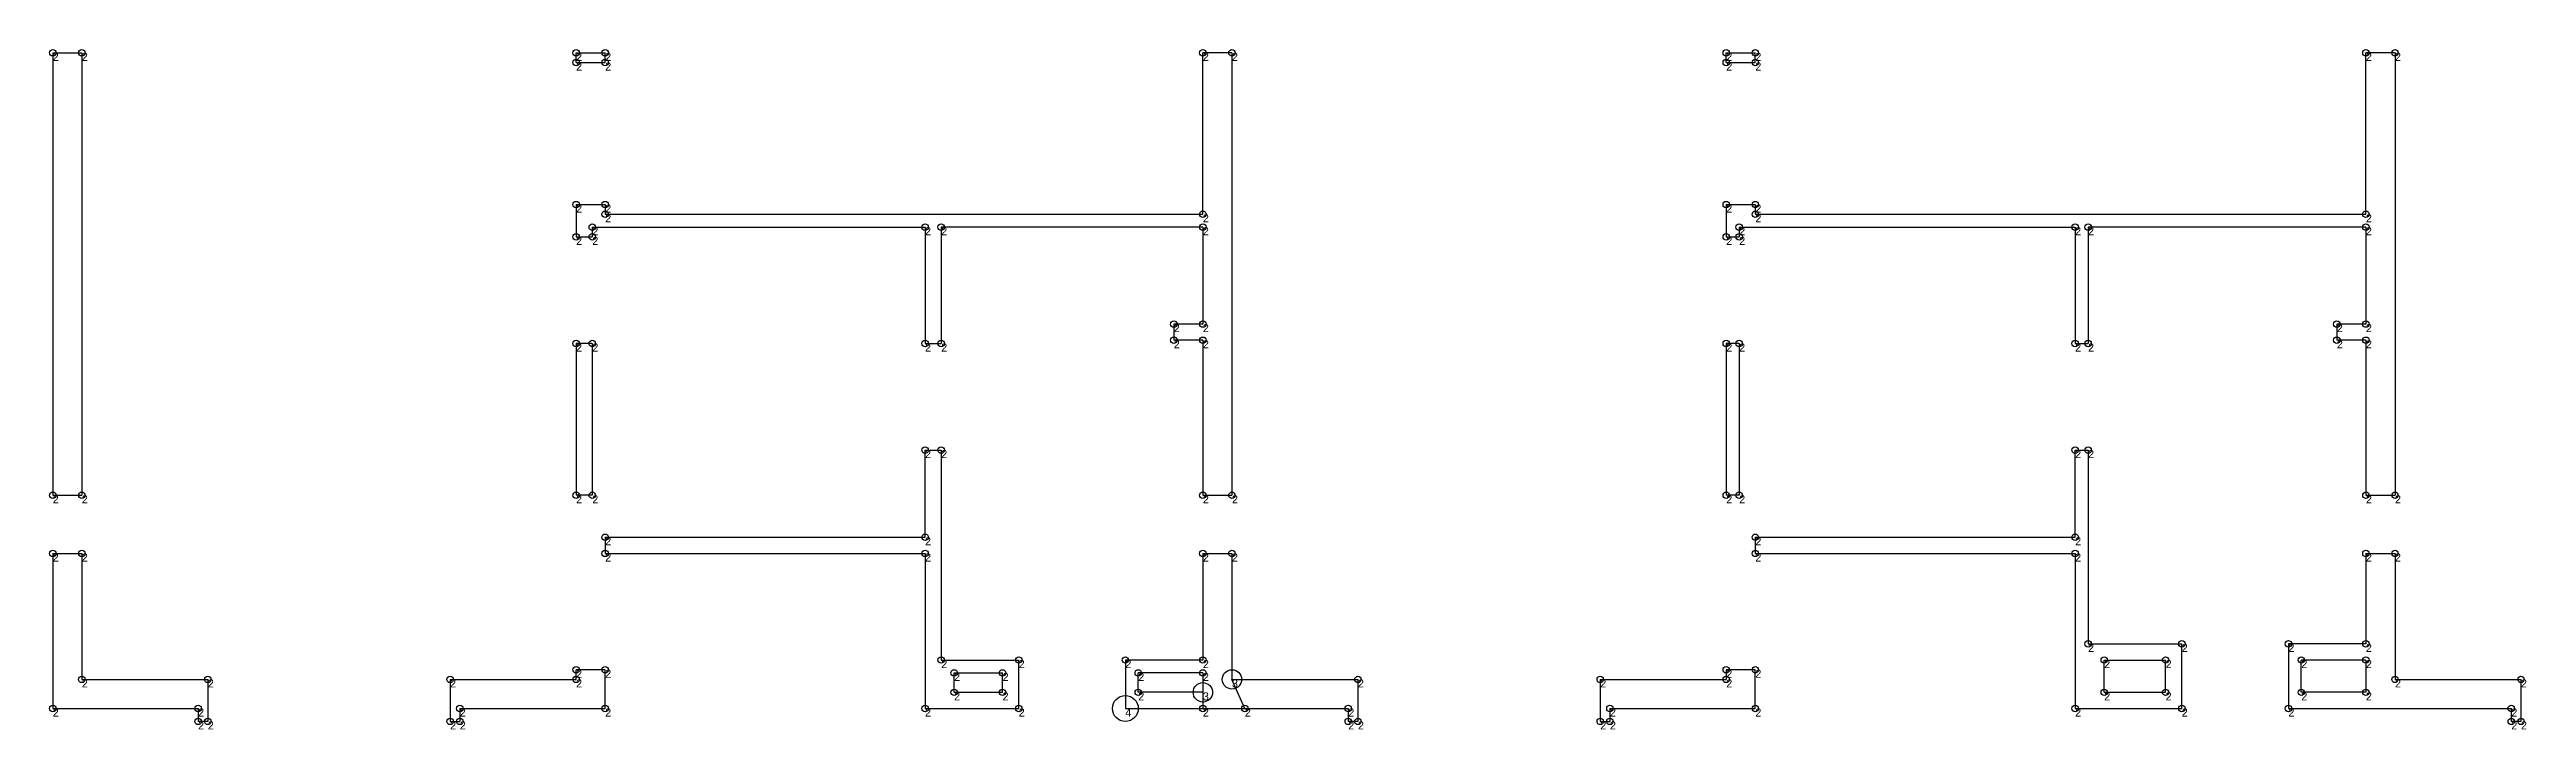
# Model space of a CAD drawing. Header units: metres. Extents: x 233 to 1676, y 438 to 1102.
# Drawn here: x 233 to 1000, y 438 to 648 of the extents above; entities that cross this region are included whole.
import ezdxf

# ---------------------------------------------------------------- set-up
doc = ezdxf.new("R2010")
doc.units = ezdxf.units.M

msp = doc.modelspace()

# ---------------------------------------------------------------- texts
at = {"layer": 'debug', "char_height": 2.5, "attachment_point": 1}
for s, insert in [('2', (234, 647)), ('2', (243, 647)), ('2', (396, 647)), ('2', (396, 644)), ('2', (405, 647)), ('2', (405, 644)), ('2', (590, 647)), ('2', (599, 647)), ('2', (752, 647)), ('2', (752, 644)), ('2', (761, 647)), ('2', (761, 644)), ('2', (950, 647)), ('2', (959, 647)), ('2', (396, 600)), ('2', (405, 600)), ('2', (752, 600)), ('2', (761, 600)), ('2', (401, 593)), ('2', (405, 597)), ('2', (504, 593)), ('2', (509, 593)), ('2', (590, 597)), ('2', (590, 593)), ('2', (756, 593)), ('2', (761, 597)), ('2', (860, 593)), ('2', (864, 593)), ('2', (950, 597)), ('2', (950, 593)), ('2', (396, 590)), ('2', (401, 590)), ('2', (752, 590)), ('2', (756, 590)), ('2', (581, 563)), ('2', (590, 563)), ('2', (941, 563)), ('2', (950, 563)), ('2', (396, 557)), ('2', (401, 557)), ('2', (504, 557)), ('2', (509, 557)), ('2', (581, 558)), ('2', (590, 558)), ('2', (752, 557)), ('2', (756, 557)), ('2', (860, 557)), ('2', (864, 557)), ('2', (941, 558)), ('2', (950, 558)), ('2', (504, 524)), ('2', (509, 524)), ('2', (860, 524)), ('2', (864, 524)), ('2', (234, 510)), ('2', (243, 510)), ('2', (396, 510)), ('2', (401, 510)), ('2', (590, 510)), ('2', (599, 510)), ('2', (752, 510)), ('2', (756, 510)), ('2', (950, 510)), ('2', (959, 510)), ('2', (234, 492)), ('2', (243, 492)), ('2', (405, 497)), ('2', (405, 492)), ('2', (504, 497)), ('2', (504, 492)), ('2', (590, 492)), ('2', (599, 492)), ('2', (761, 497)), ('2', (761, 492)), ('2', (860, 497)), ('2', (860, 492)), ('2', (950, 492)), ('2', (959, 492)), ('2', (864, 464)), ('2', (893, 464)), ('2', (926, 464)), ('2', (950, 464)), ('2', (243, 453)), ('2', (282, 453)), ('2', (357, 453)), ('2', (396, 456)), ('2', (396, 453)), ('2', (405, 456)), ('2', (509, 459)), ('2', (513, 455)), ('2', (528, 455)), ('2', (533, 459)), ('2', (566, 459)), ('2', (570, 455)), ('2', (590, 459)), ('2', (590, 455)), ('3', (599, 453)), ('2', (638, 453)), ('2', (713, 453)), ('2', (752, 456)), ('2', (752, 453)), ('2', (761, 456)), ('2', (869, 459)), ('2', (888, 459)), ('2', (930, 459)), ('2', (950, 459)), ('2', (959, 453)), ('2', (998, 453)), ('2', (513, 449)), ('2', (528, 449)), ('2', (570, 449)), ('3', (590, 449)), ('2', (869, 449)), ('2', (888, 449)), ('2', (930, 449)), ('2', (950, 449)), ('2', (234, 444)), ('2', (279, 444)), ('2', (279, 440)), ('2', (282, 440)), ('2', (357, 440)), ('2', (360, 444)), ('2', (360, 440)), ('2', (405, 444)), ('2', (504, 444)), ('2', (533, 444)), ('4', (566, 444)), ('2', (590, 444)), ('2', (603, 444)), ('2', (635, 444)), ('2', (635, 440)), ('2', (638, 440)), ('2', (713, 440)), ('2', (716, 444)), ('2', (716, 440)), ('2', (761, 444)), ('2', (860, 444)), ('2', (893, 444)), ('2', (926, 444)), ('2', (995, 444)), ('2', (995, 440)), ('2', (998, 440))]:
    msp.add_mtext(s, dxfattribs=dict(at, insert=insert))

# ---------------------------------------------------------------- linework, layer by layer
for p, q in [((234, 647), (234, 510)), ((234, 647), (243, 647)), ((243, 647), (243, 510)), ((396, 644), (396, 647)), ((396, 647), (405, 647)), ((405, 644), (405, 647)), ((590, 597), (590, 647)), ((599, 647), (590, 647)), ((599, 647), (599, 510)), ((752, 644), (752, 647)), ((752, 647), (761, 647)), ((761, 644), (761, 647)), ((950, 597), (950, 647)), ((959, 647), (950, 647)), ((959, 647), (959, 510)), ((396, 644), (405, 644)), ((752, 644), (761, 644)), ((396, 600), (396, 590)), ((396, 600), (405, 600)), ((405, 600), (405, 597)), ((752, 600), (752, 590)), ((752, 600), (761, 600)), ((761, 600), (761, 597)), ((401, 593), (504, 593)), ((401, 593), (401, 590)), ((405, 597), (590, 597)), ((504, 593), (504, 557)), ((590, 593), (509, 593)), ((509, 593), (509, 557)), ((590, 593), (590, 563)), ((756, 593), (860, 593)), ((756, 593), (756, 590)), ((761, 597), (950, 597)), ((860, 593), (860, 557)), ((950, 593), (864, 593)), ((864, 593), (864, 557)), ((950, 593), (950, 563)), ((396, 590), (401, 590)), ((752, 590), (756, 590)), ((590, 563), (581, 563)), ((581, 563), (581, 558)), ((950, 563), (941, 563)), ((941, 563), (941, 558)), ((401, 557), (396, 557)), ((396, 557), (396, 510)), ((401, 557), (401, 510)), ((504, 557), (509, 557)), ((590, 558), (581, 558)), ((590, 558), (590, 510)), ((756, 557), (752, 557)), ((752, 557), (752, 510)), ((756, 557), (756, 510)), ((860, 557), (864, 557)), ((950, 558), (941, 558)), ((950, 558), (950, 510)), ((504, 497), (504, 524)), ((504, 524), (509, 524)), ((509, 524), (509, 459)), ((860, 497), (860, 524)), ((860, 524), (864, 524)), ((864, 524), (864, 464)), ((234, 510), (243, 510)), ((401, 510), (396, 510)), ((590, 510), (599, 510)), ((756, 510), (752, 510)), ((950, 510), (959, 510)), ((234, 492), (234, 444)), ((234, 492), (243, 492)), ((243, 492), (243, 453)), ((405, 497), (504, 497)), ((405, 497), (405, 492)), ((405, 492), (504, 492)), ((504, 492), (504, 444)), ((590, 492), (590, 459)), ((590, 492), (599, 492)), ((599, 492), (599, 453)), ((761, 497), (860, 497)), ((761, 497), (761, 492)), ((761, 492), (860, 492)), ((860, 492), (860, 444)), ((950, 492), (950, 464)), ((950, 492), (959, 492)), ((959, 492), (959, 453)), ((864, 464), (893, 464)), ((893, 444), (893, 464)), ((950, 464), (926, 464)), ((926, 464), (926, 444)), ((243, 453), (282, 453)), ((282, 453), (282, 440)), ((357, 453), (396, 453)), ((357, 453), (357, 440)), ((405, 456), (396, 456)), ((396, 453), (396, 456)), ((405, 444), (405, 456)), ((509, 459), (533, 459)), ((513, 449), (513, 455)), ((513, 455), (528, 455)), ((528, 449), (528, 455)), ((533, 444), (533, 459)), ((590, 459), (566, 459)), ((566, 459), (566, 444)), ((590, 455), (570, 455)), ((570, 449), (570, 455)), ((590, 455), (590, 449)), ((603, 444), (599, 453)), ((599, 453), (638, 453)), ((638, 453), (638, 440)), ((713, 453), (752, 453)), ((713, 453), (713, 440)), ((761, 456), (752, 456)), ((752, 456), (752, 453)), ((761, 444), (761, 456)), ((869, 449), (869, 459)), ((869, 459), (888, 459)), ((888, 449), (888, 459)), ((950, 459), (930, 459)), ((930, 449), (930, 459)), ((950, 459), (950, 449)), ((959, 453), (998, 453)), ((998, 453), (998, 440)), ((513, 449), (528, 449)), ((590, 449), (570, 449)), ((590, 449), (590, 444)), ((869, 449), (888, 449)), ((950, 449), (930, 449)), ((234, 444), (279, 444)), ((279, 444), (279, 440)), ((282, 440), (279, 440)), ((357, 440), (360, 440)), ((360, 444), (405, 444)), ((360, 444), (360, 440)), ((504, 444), (533, 444)), ((566, 444), (590, 444)), ((566, 444), (603, 444)), ((566, 444), (635, 444)), ((635, 444), (635, 440)), ((638, 440), (635, 440)), ((713, 440), (716, 440)), ((716, 444), (761, 444)), ((716, 444), (716, 440)), ((860, 444), (893, 444)), ((926, 444), (995, 444)), ((995, 444), (995, 440)), ((998, 440), (995, 440))]:
    msp.add_line(p, q)
at = {"layer": 'debug', "color": 5}
for centre in [(234, 647), (243, 647), (396, 647), (396, 644), (405, 647), (405, 644), (590, 647), (599, 647), (752, 647), (752, 644), (761, 647), (761, 644), (950, 647), (959, 647), (396, 600), (405, 600), (752, 600), (761, 600), (396, 590), (401, 593), (401, 590), (405, 597), (504, 593), (509, 593), (590, 597), (590, 593), (752, 590), (756, 593), (756, 590), (761, 597), (860, 593), (864, 593), (950, 597), (950, 593), (581, 563), (590, 563), (941, 563), (950, 563), (396, 557), (401, 557), (504, 557), (509, 557), (581, 558), (590, 558), (752, 557), (756, 557), (860, 557), (864, 557), (941, 558), (950, 558), (504, 524), (509, 524), (860, 524), (864, 524), (234, 510), (243, 510), (396, 510), (401, 510), (590, 510), (599, 510), (752, 510), (756, 510), (950, 510), (959, 510), (234, 492), (243, 492), (405, 497), (405, 492), (504, 497), (504, 492), (590, 492), (599, 492), (761, 497), (761, 492), (860, 497), (860, 492), (950, 492), (959, 492), (864, 464), (893, 464), (926, 464), (950, 464), (243, 453), (282, 453), (357, 453), (396, 456), (396, 453), (405, 456), (509, 459), (513, 455), (528, 455), (533, 459), (566, 459), (570, 455), (590, 459), (590, 455), (638, 453), (713, 453), (752, 456), (752, 453), (761, 456), (869, 459), (888, 459), (930, 459), (950, 459), (959, 453), (998, 453), (234, 444), (279, 444), (360, 444), (405, 444), (504, 444), (513, 449), (528, 449), (533, 444), (570, 449), (590, 444), (603, 444), (635, 444), (716, 444), (761, 444), (860, 444), (869, 449), (888, 449), (893, 444), (926, 444), (930, 449), (950, 449), (995, 444), (279, 440), (282, 440), (357, 440), (360, 440), (635, 440), (638, 440), (713, 440), (716, 440), (995, 440), (998, 440)]:
    msp.add_circle(centre, 1, dxfattribs=at)
at = {"layer": 'debug', "color": 3}
for centre in [(599, 453), (590, 449)]:
    msp.add_circle(centre, 3, dxfattribs=at)
at = {"layer": 'debug', "color": 4}
msp.add_circle((566, 444), 4, dxfattribs=at)

msp.set_redraw_order([(e.dxf.handle, doc.entitydb.next_handle()) for e in msp.query("TEXT MTEXT ATTDEF DIMENSION ARC_DIMENSION")])  # texts and dimensions are drawn at this point

doc.saveas('drawing.dxf')
